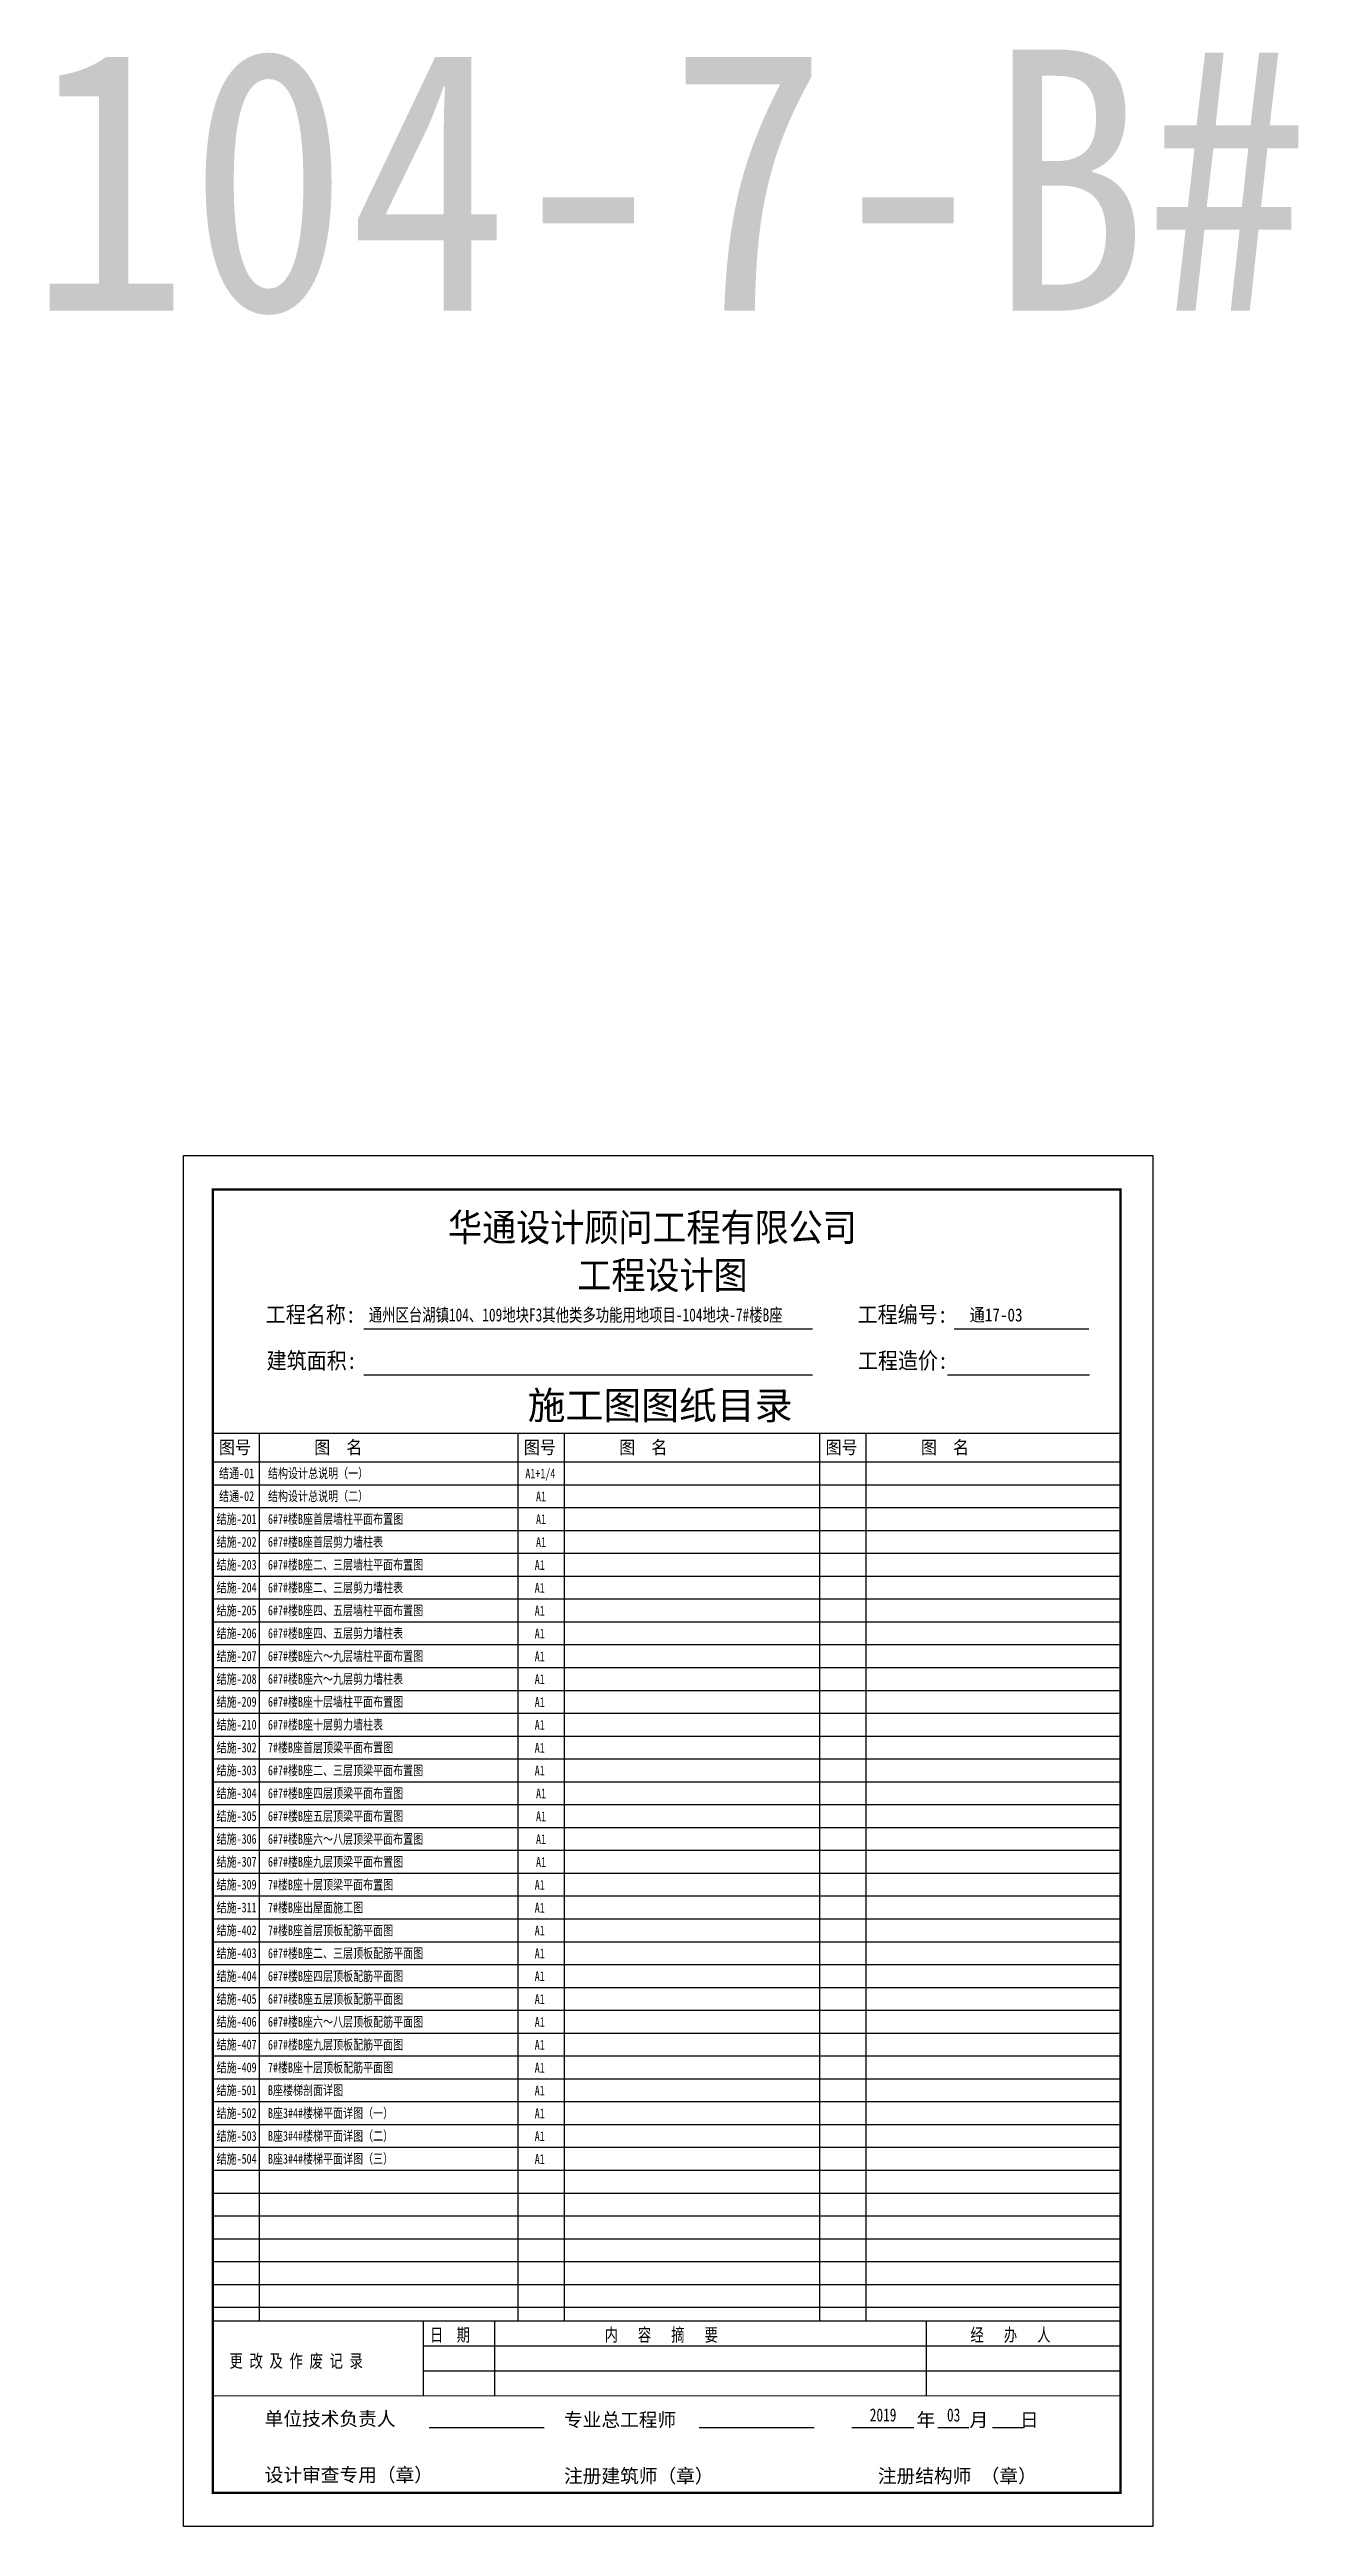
# Model space of a CAD drawing. Header units: millimetres. Extents: x -202076 to 1082610, y -439651 to 179350.
# Drawn here: x 1044347 to 1082610, y -97940 to -22058 of the extents above; entities that cross this region are included whole.
import ezdxf
from ezdxf.enums import TextEntityAlignment as Align

# ---------------------------------------------------------------- set-up
doc = ezdxf.new("R2010")
doc.units = ezdxf.units.MM
doc.header["$LTSCALE"] = 1000
for name, color, linetype in [('限价房base$0$PUB_TEXT', 7, 'Continuous'), ('限价房base$0$S-ANNO-TABS', 4, 'Continuous'), ('限价房base$0$TEXT', 7, 'Continuous')]:
    doc.layers.add(name, color=color, linetype=linetype)
doc.styles.add('限价房base$0$-黑体', font='simhei.ttf', dxfattribs={"width": 0.8})
doc.styles.add('限价房base$0$H1', font='')
doc.styles.get('限价房base$0$H1').set_extended_font_data('SimSun')

msp = doc.modelspace()

# ---------------------------------------------------------------- texts
at = {"style": '限价房base$0$H1', "width": 0.75}
for s, p in [('A1+1/4', (1058924, -65683.8)), ('A1', (1059250.9, -66383.8)), ('A1', (1059250.9, -67083.8)), ('A1', (1059250.9, -67783.7)), ('A1', (1059211.4, -68483.7)), ('A1', (1059211.4, -69183.7)), ('A1', (1059211.4, -69883.7)), ('A1', (1059211.4, -70583.7)), ('A1', (1059211.4, -71283.7)), ('A1', (1059211.4, -71983.7)), ('A1', (1059211.4, -72683.7)), ('A1', (1059211.4, -73383.7)), ('A1', (1059211.4, -74083.7)), ('A1', (1059211.4, -74783.7)), ('A1', (1059250.9, -75483.8)), ('A1', (1059250.9, -76183.7)), ('A1', (1059250.9, -76883.7)), ('A1', (1059211.4, -78283.7)), ('A1', (1059250.9, -77583.7)), ('A1', (1059211.4, -78983.7)), ('A1', (1059211.4, -79683.7)), ('A1', (1059211.4, -80383.7)), ('A1', (1059211.4, -81083.7)), ('A1', (1059211.4, -81783.7)), ('A1', (1059211.4, -82483.7)), ('A1', (1059211.4, -83183.7)), ('A1', (1059211.4, -83883.7)), ('A1', (1059211.4, -84583.7)), ('A1', (1059211.4, -85283.7)), ('A1', (1059211.4, -85983.7)), ('A1', (1059211.4, -86683.7))]:
    msp.add_text(s, height=300, dxfattribs=at).set_placement(p, align=Align.MIDDLE_LEFT)
at = {"layer": '限价房base$0$TEXT', "style": '限价房base$0$-黑体', "width": 0.9}
msp.add_text('104-7-B#', height=8000, dxfattribs=at).set_placement((1063302, -32458.2), align=Align.BOTTOM_CENTER)
at = {"layer": '限价房base$0$TEXT', "style": '限价房base$0$-黑体'}
for s, height, width, p in [('华通设计顾问工程有限公司', 850, 0.9, (1056555.8, -58567.5)), ('工程设计图', 850, 0.9, (1060516.8, -60032.5)), ('工程名称:', 500, 0.9, (1050968.1, -61062.1)), ('通州区台湖镇104、109地块F3其他类多功能用地项目-104地块-7#楼B座', 400, 0.75, (1054127.9, -61024)), ('工程编号:', 500, 0.9, (1069101.7, -61062.1)), ('通17-03', 400, 0.85, (1072536.9, -61024)), ('建筑面积:', 500, 0.9, (1050997.6, -62474.1)), ('工程造价:', 500, 0.9, (1069110.9, -62474.1)), ('图号', 400, 0.9, (1049534.1, -65078.9)), ('图  名 ', 400, 0.9, (1052458.3, -65078.9)), ('图号', 400, 0.9, (1058877.2, -65078.9)), ('图  名 ', 400, 0.9, (1061801.4, -65078.9)), ('图号', 400, 0.9, (1068120.2, -65078.9)), ('图  名 ', 400, 0.9, (1071044.5, -65078.9)), ('内   容   摘   要', 400, 0.75, (1061349.9, -92270)), ('经   办   人', 400, 0.75, (1072561.1, -92270)), ('日  期', 400, 0.75, (1056000.7, -92270)), ('更 改 及 作 废 记 录', 400, 0.75, (1049859.2, -93069.4)), ('2019', 400, 0.75, (1069475.4, -94724.5)), ('03', 400, 0.75, (1071841.9, -94724.5))]:
    msp.add_text(s, height=height, dxfattribs=dict(at, width=width)).set_placement(p)
at = {"layer": '限价房base$0$TEXT', "style": '限价房base$0$H1'}
for s, height, p in [('施工图图纸目录', 850, (1058995.2, -64021.3)), ('单位技术负责人', 420, (1050937.5, -94850.7)), ('专业总工程师', 420, (1060107.9, -94882.2)), ('年', 420, (1070910.2, -94882.2)), ('月', 420, (1072531.3, -94882.2)), ('日', 420, (1074075.8, -94882.2)), ('设计审查专用（章）', 420, (1050937.5, -96569.8)), ('注册建筑师（章）', 420, (1060107.9, -96601.2)), ('注册结构师 （章）', 420, (1069723.8, -96601.2))]:
    msp.add_text(s, height=height, dxfattribs=at).set_placement(p)
at = {"layer": '限价房base$0$TEXT', "style": '限价房base$0$H1', "width": 0.75}
for s, p in [('结通-01', (1050077, -65675.6)), ('结通-02', (1050077, -66375.6)), ('结施-201', (1050077, -67075.6)), ('结施-202', (1050077, -67775.6)), ('结施-203', (1050077, -68475.6)), ('结施-204', (1050077, -69175.6)), ('结施-205', (1050077, -69875.6)), ('结施-206', (1050077, -70575.6)), ('结施-207', (1050077, -71275.6)), ('结施-208', (1050077, -71975.6)), ('结施-209', (1050077, -72675.6)), ('结施-210', (1050077, -73375.6)), ('结施-302', (1050077, -74075.6)), ('结施-303', (1050077, -74775.6)), ('结施-304', (1050077, -75475.6)), ('结施-305', (1050077, -76175.6)), ('结施-306', (1050077, -76875.6)), ('结施-307', (1050077, -77575.6)), ('结施-309', (1050077, -78275.6)), ('结施-311', (1050077, -78975.6)), ('结施-402', (1050077, -79675.6)), ('结施-403', (1050077, -80375.6)), ('结施-404', (1050077, -81075.6)), ('结施-405', (1050077, -81775.6)), ('结施-406', (1050077, -82475.6)), ('结施-407', (1050077, -83175.6)), ('结施-409', (1050077, -83875.6)), ('结施-501', (1050077, -84575.6)), ('结施-502', (1050077, -85275.6)), ('结施-503', (1050077, -85975.6)), ('结施-504', (1050077, -86675.6))]:
    msp.add_text(s, height=300, dxfattribs=at).set_placement(p, align=Align.MIDDLE_CENTER)
for s, p in [('结构设计总说明（一）', (1051039, -65675.6)), ('结构设计总说明（二）', (1051039, -66375.6)), ('6#7#楼B座首层墙柱平面布置图', (1051039, -67075.6)), ('6#7#楼B座首层剪力墙柱表', (1051039, -67775.6)), ('6#7#楼B座二、三层墙柱平面布置图', (1051039, -68475.6)), ('6#7#楼B座二、三层剪力墙柱表', (1051039, -69175.6)), ('6#7#楼B座四、五层墙柱平面布置图', (1051039, -69875.6)), ('6#7#楼B座四、五层剪力墙柱表', (1051039, -70575.6)), ('6#7#楼B座六～九层墙柱平面布置图', (1051039, -71275.6)), ('6#7#楼B座六～九层剪力墙柱表', (1051039, -71975.6)), ('6#7#楼B座十层墙柱平面布置图', (1051039, -72675.6)), ('6#7#楼B座十层剪力墙柱表', (1051039, -73375.6)), ('7#楼B座首层顶梁平面布置图', (1051039, -74077.2)), ('6#7#楼B座二、三层顶梁平面布置图', (1051039, -74777.2)), ('6#7#楼B座四层顶梁平面布置图', (1051039, -75477.2)), ('6#7#楼B座五层顶梁平面布置图', (1051039, -76177.2)), ('6#7#楼B座六～八层顶梁平面布置图', (1051039, -76878.9)), ('6#7#楼B座九层顶梁平面布置图', (1051039, -77578.9)), ('7#楼B座十层顶梁平面布置图', (1051039, -78278.9)), ('7#楼B座出屋面施工图', (1051039, -78977.2)), ('7#楼B座首层顶板配筋平面图', (1051039, -79678.9)), ('6#7#楼B座二、三层顶板配筋平面图', (1051039, -80378.9)), ('6#7#楼B座四层顶板配筋平面图', (1051039, -81078.9)), ('6#7#楼B座五层顶板配筋平面图', (1051039, -81778.9)), ('6#7#楼B座六～八层顶板配筋平面图', (1051039, -82478.9)), ('6#7#楼B座九层顶板配筋平面图', (1051039, -83178.9)), ('7#楼B座十层顶板配筋平面图', (1051039, -83878.9)), ('B座楼梯剖面详图', (1051039, -84575.6)), ('B座3#4#楼梯平面详图（一）', (1051039, -85275.6)), ('B座3#4#楼梯平面详图（二）', (1051039, -85975.6)), ('B座3#4#楼梯平面详图（三）', (1051039, -86675.6))]:
    msp.add_text(s, height=300, dxfattribs=at).set_placement(p, align=Align.MIDDLE_LEFT)

# ---------------------------------------------------------------- linework, layer by layer
at = {"layer": '限价房base$0$PUB_TEXT'}
msp.add_lwpolyline([(1048452, -55940.5), (1078152, -55940.5), (1078152, -97940.5), (1048452, -97940.5)], close=True, dxfattribs=at)
at = {"layer": '限价房base$0$S-ANNO-TABS', "color": 4}
for p, q in [((1049345.4, -64445.6), (1077153.7, -64445.6)), ((1050783.8, -91645.5), (1050783.8, -64445.6)), ((1058695.1, -64445.6), (1058695.1, -91645.5)), ((1060126.9, -91645.5), (1060126.9, -64445.6)), ((1067938.2, -64445.6), (1067938.2, -91645.5)), ((1069370, -91645.5), (1069370, -64445.6)), ((1049345.4, -65325.6), (1077153.7, -65325.6))]:
    msp.add_line(p, q, dxfattribs=at)
at = {"layer": '限价房base$0$S-ANNO-TABS'}
for p, q in [((1049352, -64445.6), (1049352, -91645.5)), ((1049352, -66025.5), (1077160.3, -66025.5)), ((1049352, -66725.5), (1077160.3, -66725.5)), ((1049352, -67425.5), (1077160.3, -67425.5)), ((1049352, -68125.5), (1077160.3, -68125.5)), ((1049352, -68825.5), (1077160.3, -68825.5)), ((1049352, -69525.5), (1077160.3, -69525.5)), ((1049352, -70225.5), (1077160.3, -70225.5)), ((1049352, -70925.5), (1077160.3, -70925.5)), ((1049352, -71625.5), (1077160.3, -71625.5)), ((1049352, -72325.5), (1077160.3, -72325.5)), ((1049352, -73025.5), (1077160.3, -73025.5)), ((1049352, -73725.5), (1077160.3, -73725.5)), ((1049352, -74425.5), (1077160.3, -74425.5)), ((1049352, -75125.5), (1077160.3, -75125.5)), ((1049352, -75825.5), (1077160.3, -75825.5)), ((1049352, -76525.5), (1077160.3, -76525.5)), ((1049352, -77225.5), (1077160.3, -77225.5)), ((1049352, -77925.5), (1077160.3, -77925.5)), ((1049352, -78625.5), (1077160.3, -78625.5)), ((1049352, -79325.5), (1077160.3, -79325.5)), ((1049352, -80025.5), (1077160.3, -80025.5)), ((1049352, -80725.5), (1077160.3, -80725.5)), ((1049352, -81425.5), (1077160.3, -81425.5)), ((1049352, -82125.5), (1077160.3, -82125.5)), ((1049352, -82825.5), (1077160.3, -82825.5)), ((1049352, -83525.5), (1077160.3, -83525.5)), ((1049352, -84225.5), (1077160.3, -84225.5)), ((1049352, -84925.5), (1077160.3, -84925.5)), ((1049352, -85625.5), (1077160.3, -85625.5)), ((1049352, -86325.5), (1077160.3, -86325.5)), ((1049352, -87025.5), (1077160.3, -87025.5)), ((1049352, -87725.5), (1077160.3, -87725.5)), ((1049352, -88425.5), (1077160.3, -88425.5)), ((1049352, -89125.5), (1077160.3, -89125.5)), ((1049352, -89825.5), (1077160.3, -89825.5)), ((1049352, -90525.5), (1077160.3, -90525.5)), ((1049352, -91225.5), (1077160.3, -91225.5))]:
    msp.add_line(p, q, dxfattribs=at)
at = {"layer": '限价房base$0$S-ANNO-TABS', "color": 4, "const_width": 33.4}
msp.add_lwpolyline([(1049352, -91645.5), (1077160.3, -91645.5)], dxfattribs=at)
at = {"layer": '限价房base$0$TEXT', "color": 4}
for p, q in [((1053974.8, -61249.3), (1067716.9, -61249.3)), ((1072063.1, -61249.3), (1076190.3, -61249.3)), ((1053974.8, -62661.3), (1065458.2, -62661.3)), ((1053974.8, -62661.3), (1067716.9, -62661.3)), ((1071859.9, -62661.3), (1075488.8, -62661.3)), ((1071859.9, -62661.3), (1076211.5, -62661.3)), ((1055795.2, -91645.5), (1055795.2, -93936.4)), ((1057981.6, -91645.5), (1057981.6, -93936.4)), ((1071203.9, -91645.5), (1071203.9, -93936.4)), ((1055795.2, -92409.2), (1077160.3, -92409.2)), ((1055795.2, -93172.8), (1077160.3, -93172.8)), ((1055979.4, -94911.5), (1059503.1, -94911.5)), ((1064246.4, -94911.6), (1067770.2, -94911.6)), ((1068921.5, -94911.6), (1070830.9, -94911.6)), ((1071559.6, -94911.6), (1072509.6, -94911.6)), ((1073236.3, -94911.6), (1074186.3, -94911.6))]:
    msp.add_line(p, q, dxfattribs=at)
at = {"layer": '限价房base$0$TEXT', "color": 4, "const_width": 71.6}
msp.add_lwpolyline([(1049352, -96906.9), (1049352, -56984.2), (1077160.3, -56984.2), (1077160.3, -96906.9)], close=True, dxfattribs=at)
at = {"layer": '限价房base$0$TEXT', "color": 4, "const_width": 33.4}
msp.add_lwpolyline([(1049352, -93936.4), (1077160.3, -93936.4)], dxfattribs=at)

msp.set_redraw_order([(e.dxf.handle, doc.entitydb.next_handle()) for e in msp.query("TEXT MTEXT ATTDEF DIMENSION ARC_DIMENSION")])  # texts and dimensions are drawn at this point

doc.saveas('drawing.dxf')
